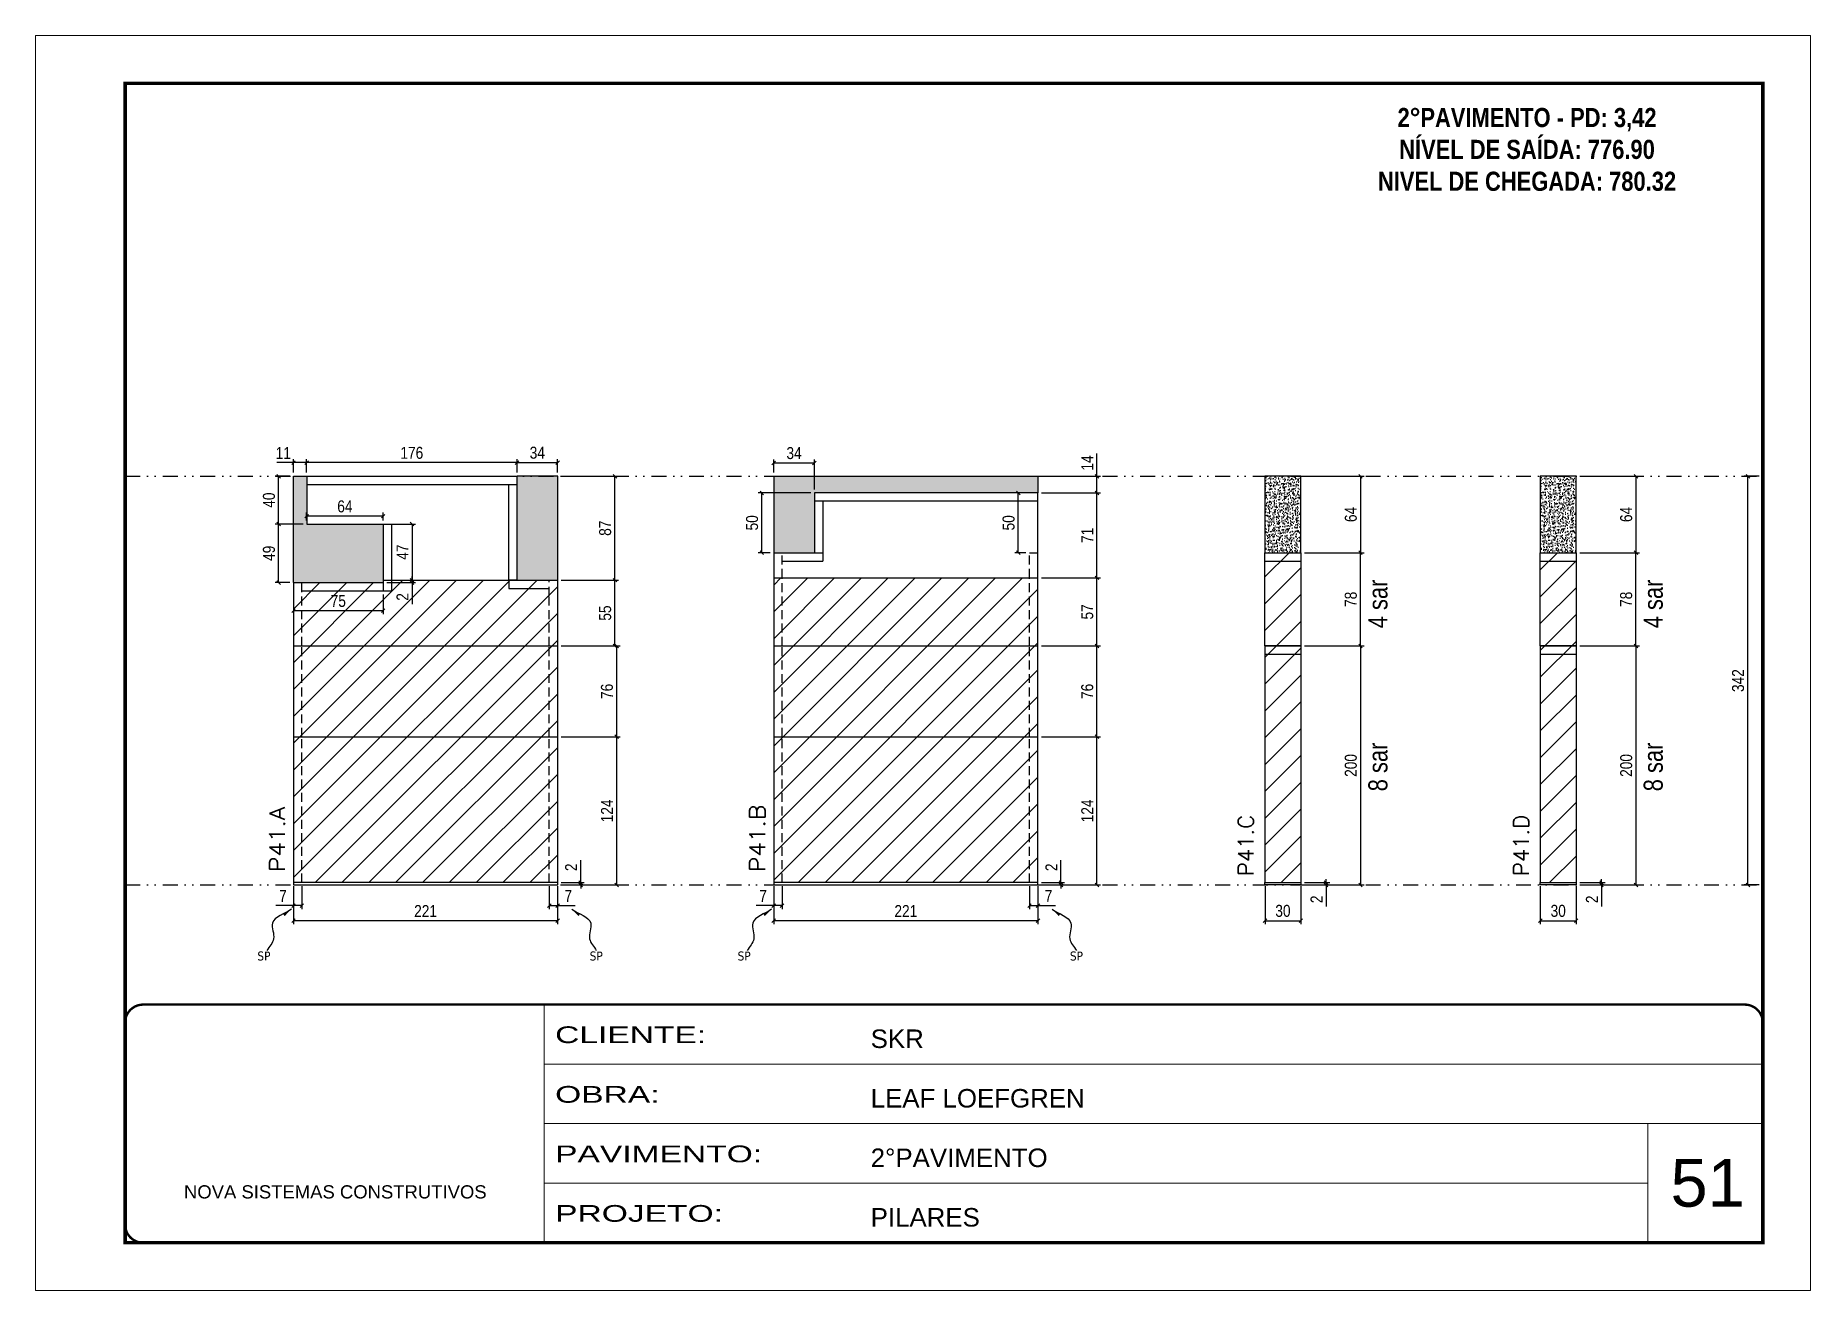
# Model space of a CAD drawing. Extents: x 14400 to 27878, y -21631 to 6985.
# Drawn here: x 17583 to 19068, y -7848 to -6798 of the extents above; entities that cross this region are included whole.
import ezdxf

# ---------------------------------------------------------------- set-up
doc = ezdxf.new("R2010")
doc.units = 0
for name, pattern in [('CONTINUO', [0]), ('DASHED', [0.75, 0.5, -0.25]), ('DIVIDE2', [0.625, 0.25, -0.125, 0, -0.125, 0, -0.125]), ('HIDDEN', [0.375, 0.25, -0.125])]:
    doc.linetypes.add(name, pattern=pattern)
for name, color, linetype, lineweight in [('CARIMBO', 255, 'Continuous', 9), ('Folhas', 255, 'Continuous', 9), ('Hachura', 251, 'Continuous', 9), ('SARRAFO DE PRESSAO', 251, 'DASHED', 9), ('Texto Seção', 7, 'Continuous', 15)]:
    doc.layers.add(name, color=color, linetype=linetype, lineweight=lineweight)
for name, color, linetype in [('COTA', 241, 'Continuous'), ('NOMENCLATURA', 7, 'Continuous'), ('Nível', 160, 'Continuous'), ('Painéis', 200, 'Continuous'), ('SARR_2.2x7', 40, 'Continuous'), ('Sarrafo de Pressão', 42, 'HIDDEN'), ('texto', 7, 'Continuous')]:
    doc.layers.add(name, color=color, linetype=linetype)
doc.styles.add('ARIAL', font='arial.ttf')
doc.styles.add('ARIAL_NARROW', font='ARIALN.TTF', dxfattribs={"height": 0.2})
doc.styles.add('COTA TECNICA', font='techl___.ttf', dxfattribs={"height": 10})
doc.styles.add('COTA TECNICA-50', font='techl___.ttf', dxfattribs={"height": 10})
doc.styles.add('REGUA-120', font='ROMANS.shx', dxfattribs={"height": 15})
doc.styles.add('ROMANC', font='techb___.ttf', dxfattribs={"height": 2.5})
doc.styles.get("Standard").update_dxf_attribs({"font": 'arial.ttf'})
doc.styles.add('Tecnologia', font='')
doc.styles.get('Tecnologia').set_extended_font_data('Forgotten Futurist')
doc.dimstyles.new('COTA PAINEL-50', dxfattribs={"dimtxt": 10, "dimasz": 3, "dimexe": 3, "dimexo": 3, "dimgap": 3, "dimtad": 1, "dimdec": 1, "dimzin": 12, "dimdsep": 46, "dimtxsty": 'COTA TECNICA-50', "dimblk1": 'OBLIQUE', "dimblk2": 'OBLIQUE', "dimsah": 1, "dimcen": 0.9, "dimclrd": 4, "dimclre": 4, "dimclrt": 240, "dimadec": 1, "dimazin": 3, "dimtfac": 1, "dimtdec": 1, "dimtmove": 0, "dimatfit": 3, "dimfxl": 1, "dimtolj": 1, "dimtzin": 12, "dimarcsym": 0})
doc.dimstyles.new('PAINEL', dxfattribs={"dimtxt": 10, "dimasz": 3, "dimexe": 3, "dimexo": 3, "dimgap": 3, "dimtad": 1, "dimdec": 1, "dimzin": 12, "dimdsep": 46, "dimtxsty": 'COTA TECNICA', "dimblk1": 'OBLIQUE', "dimblk2": 'OBLIQUE', "dimsah": 1, "dimcen": 0.9, "dimclrd": 4, "dimclre": 4, "dimclrt": 240, "dimadec": 1, "dimazin": 3, "dimtfac": 1, "dimtdec": 1, "dimtmove": 0, "dimatfit": 3, "dimfxl": 1, "dimtolj": 1, "dimtzin": 12, "dimarcsym": 0})
doc.dimstyles.get("Standard").update_dxf_attribs({"dimtxt": 0.18, "dimasz": 0.18, "dimexe": 0.18, "dimexo": 0.0625, "dimgap": 0.09, "dimtad": 0, "dimtih": 1, "dimtoh": 1, "dimdec": 4, "dimzin": 0, "dimdsep": 46, "dimtxsty": 'Standard', "dimcen": 0.09, "dimadec": 0, "dimazin": 0, "dimtfac": 1, "dimtdec": 4, "dimtofl": 0, "dimtmove": 0, "dimatfit": 3, "dimfxl": 1, "dimtolj": 1, "dimtzin": 0, "dimarcsym": 0})

msp = doc.modelspace()

# ---------------------------------------------------------------- texts
at = {"layer": 'CARIMBO', "style": 'ARIAL'}
msp.add_text('51', height=40, dxfattribs=at).set_placement((18951.33, -7778.03))
at = {"layer": 'NOMENCLATURA', "style": 'ARIAL_NARROW'}
for s, p in [('4 sar', (18714.52, -7294.15)), ('4 sar', (18944.86, -7294.15)), ('8 sar', (18714.52, -7430.52)), ('8 sar', (18944.86, -7430.52))]:
    msp.add_text(s, height=16, rotation=90, dxfattribs=at).set_placement(p)
at = {"layer": 'NOMENCLATURA', "color": 2, "insert": (18831.31, -6832.11), "char_height": 16, "attachment_point": 2, "style": 'ROMANC'}
msp.add_mtext_dynamic_manual_height_columns('\\P2°PAVIMENTO - PD: 3,42\\PNÍVEL DE SAÍDA: 776.90\\PNIVEL DE CHEGADA: 780.32', width=432.3511, gutter_width=1, heights=[0], dxfattribs=at)
at = {"layer": 'texto', "color": 0, "char_height": 7.5, "attachment_point": 5}
for insert in [(17774.57, -7568.38), (18052.59, -7568.38), (18176.32, -7568.38), (18454.34, -7568.38)]:
    msp.add_mtext('{\\fTahoma|b0|i0|c0|p34;\\C4;SP}', dxfattribs=dict(at, insert=insert))
at = {"layer": 'Texto Seção', "style": 'REGUA-120', "width": 1.1}
for s, p in [('P41.A', (17792.1, -7498.13)), ('P41.B', (18193.85, -7498.13))]:
    msp.add_text(s, height=13, rotation=90, dxfattribs=at).set_placement(p)
at = {"layer": 'Texto Seção', "char_height": 13, "width": 370.6998, "attachment_point": 7, "rotation": 90, "style": 'REGUA-120'}
for s, insert in [('P41.C', (18602.6, -7501.48)), ('P41.D', (18832.94, -7501.48))]:
    msp.add_mtext(s, dxfattribs=dict(at, insert=insert))

# ---------------------------------------------------------------- blocks, each defined once
blk = doc.blocks.new('9999999999')
at = {"color": 30, "linetype": 'CONTINUO'}
for p, q in [((98564.6, 34230.2), (98564.6, 34429.4)), ((98564.6, 34379.6), (99584, 34379.6)), ((98564.6, 34329.8), (99488, 34329.8)), ((99584, 34329.8), (99488, 34329.8)), ((99488, 34329.8), (99488, 34230.2)), ((98564.6, 34280), (99488, 34280))]:
    blk.add_line(p, q, dxfattribs=at)
at = {"color": 30, "linetype": 'CONTINUO', "const_width": 2}
blk.add_lwpolyline([(99584, 34230.2), (99584, 34414.4, 0.414214), (99569, 34429.4), (98229, 34429.4, 0.414214), (98214, 34414.4), (98214, 34245.2, 0.414214), (98229, 34230.2), (99584, 34230.2)], format="xyb", dxfattribs=at)
at = {"layer": 'Folhas'}
blk.add_lwpolyline([(98139, 34190.2), (99624, 34190.2), (99624, 35240.2), (98139, 35240.2)], close=True, dxfattribs=at)
at = {"layer": 'Folhas', "color": 30, "const_width": 3}
blk.add_lwpolyline([(98214, 34230.2), (99584, 34230.2), (99584, 35200.2), (98214, 35200.2)], close=True, dxfattribs=at)
at = {"color": 7, "linetype": 'Continuous', "ltscale": 5, "style": 'ARIAL'}
for s, height, p in [('SKR', 15.48, (98837.7, 34393.1)), ('LEAF LOEFGREN', 15.483, (98837.7, 34343.3)), ('2°PAVIMENTO', 15.483, (98837.7, 34293.5)), ('NOVA SISTEMAS CONSTRUTIVOS', 11.059, (98263.2, 34267.2)), ('PILARES', 15.48, (98837.7, 34243.7))]:
    blk.add_text(s, height=height, dxfattribs=at).set_placement(p)
at = {"layer": 'Folhas', "color": 7, "style": 'Tecnologia', "width": 1.5}
for s, p in [('CLIENTE:', (98573.7, 34397.2)), ('OBRA:', (98573.7, 34347.3)), ('PAVIMENTO:', (98573.7, 34297.5)), ('PROJETO:', (98573.7, 34247.7))]:
    blk.add_text(s, height=14, dxfattribs=at).set_placement(p)
blk = doc.blocks.new('_Oblique')
at = {"color": 0, "linetype": 'ByBlock', "lineweight": -2}
blk.add_line((-0.5, -0.5), (0.5, 0.5), dxfattribs=at)
blk = doc.blocks.new('*D1414')
at = {"layer": 'COTA', "color": 4, "lineweight": -2, "transparency": 16777216}
for p, q in [((18612.1, -7509.9), (18612.1, -7541.8)), ((18642.1, -7509.9), (18642.1, -7541.8)), ((18612.1, -7538.8), (18642.1, -7538.8))]:
    blk.add_line(p, q, dxfattribs=at)
at = {"layer": 'Defpoints', "color": 0, "transparency": 16777216}
for p in [(18612.1, -7506.9), (18642.1, -7506.9), (18642.1, -7538.8)]:
    blk.add_point(p, dxfattribs=at)
at = {"layer": 'COTA', "color": 4, "lineweight": -2, "transparency": 16777216, "xscale": 3, "yscale": 3, "zscale": 3, "rotation": 180}
blk.add_blockref('_Oblique', (18612.1, -7538.8), dxfattribs=at)
at = {"layer": 'COTA', "color": 4, "lineweight": -2, "transparency": 16777216, "xscale": 3, "yscale": 3, "zscale": 3}
blk.add_blockref('_Oblique', (18642.1, -7538.8), dxfattribs=at)
at = {"layer": 'COTA', "color": 240, "transparency": 16777216, "insert": (18627.1, -7530.6), "char_height": 10, "attachment_point": 5, "style": 'COTA TECNICA'}
blk.add_mtext('\\A1;30', dxfattribs=at)
blk = doc.blocks.new('*D1415')
at = {"layer": 'COTA', "color": 4, "lineweight": -2, "transparency": 16777216}
for p, q in [((18645.1, -7506.9), (18666.2, -7506.9)), ((18645.1, -7508.9), (18666.2, -7508.9)), ((18663.2, -7506.9), (18663.2, -7503.9)), ((18663.2, -7506.9), (18663.2, -7508.9)), ((18663.2, -7508.9), (18663.2, -7527))]:
    blk.add_line(p, q, dxfattribs=at)
at = {"layer": 'Defpoints', "color": 0, "transparency": 16777216}
for p in [(18642.1, -7506.9), (18642.1, -7508.9), (18663.2, -7506.9)]:
    blk.add_point(p, dxfattribs=at)
at = {"layer": 'COTA', "color": 4, "lineweight": -2, "transparency": 16777216, "xscale": 3, "yscale": 3, "zscale": 3}
for p, rotation in [((18663.2, -7506.9), 270), ((18663.2, -7508.9), 90)]:
    blk.add_blockref('_Oblique', p, dxfattribs=dict(at, rotation=rotation))
at = {"layer": 'COTA', "color": 240, "transparency": 16777216, "insert": (18655.2, -7520.9), "char_height": 10, "attachment_point": 5, "rotation": 90, "style": 'COTA TECNICA-50'}
blk.add_mtext('\\A1;2', dxfattribs=at)
blk = doc.blocks.new('*D1416')
at = {"layer": 'COTA', "color": 4, "lineweight": -2, "transparency": 16777216}
for p, q in [((18645.1, -7308.9), (18695, -7308.9)), ((18692, -7308.9), (18692, -7508.9)), ((18645.1, -7508.9), (18695, -7508.9))]:
    blk.add_line(p, q, dxfattribs=at)
at = {"layer": 'Defpoints', "color": 0, "transparency": 16777216}
for p in [(18642.1, -7308.9), (18642.1, -7508.9), (18692, -7508.9)]:
    blk.add_point(p, dxfattribs=at)
at = {"layer": 'COTA', "color": 4, "lineweight": -2, "transparency": 16777216, "xscale": 3, "yscale": 3, "zscale": 3}
for p, rotation in [((18692, -7308.9), 90), ((18692, -7508.9), 270)]:
    blk.add_blockref('_Oblique', p, dxfattribs=dict(at, rotation=rotation))
at = {"layer": 'COTA', "color": 240, "transparency": 16777216, "insert": (18683.9, -7408.9), "char_height": 10, "attachment_point": 5, "rotation": 90, "style": 'COTA TECNICA'}
blk.add_mtext('\\A1;200', dxfattribs=at)
blk = doc.blocks.new('*D1745')
at = {"layer": 'COTA', "color": 4, "lineweight": -2, "transparency": 16777216}
for p, q in [((18842.4, -7509.9), (18842.4, -7541.8)), ((18872.4, -7509.9), (18872.4, -7541.8)), ((18842.4, -7538.8), (18872.4, -7538.8))]:
    blk.add_line(p, q, dxfattribs=at)
at = {"layer": 'Defpoints', "color": 0, "transparency": 16777216}
for p in [(18842.4, -7506.9), (18872.4, -7506.9), (18872.4, -7538.8)]:
    blk.add_point(p, dxfattribs=at)
at = {"layer": 'COTA', "color": 4, "lineweight": -2, "transparency": 16777216, "xscale": 3, "yscale": 3, "zscale": 3, "rotation": 180}
blk.add_blockref('_Oblique', (18842.4, -7538.8), dxfattribs=at)
at = {"layer": 'COTA', "color": 4, "lineweight": -2, "transparency": 16777216, "xscale": 3, "yscale": 3, "zscale": 3}
blk.add_blockref('_Oblique', (18872.4, -7538.8), dxfattribs=at)
at = {"layer": 'COTA', "color": 240, "transparency": 16777216, "insert": (18857.4, -7530.6), "char_height": 10, "attachment_point": 5, "style": 'COTA TECNICA'}
blk.add_mtext('\\A1;30', dxfattribs=at)
blk = doc.blocks.new('*D1746')
at = {"layer": 'COTA', "color": 4, "lineweight": -2, "transparency": 16777216}
for p, q in [((18875.4, -7506.9), (18896.6, -7506.9)), ((18875.4, -7508.9), (18896.6, -7508.9)), ((18893.6, -7506.9), (18893.6, -7503.9)), ((18893.6, -7506.9), (18893.6, -7508.9)), ((18893.6, -7508.9), (18893.6, -7527))]:
    blk.add_line(p, q, dxfattribs=at)
at = {"layer": 'Defpoints', "color": 0, "transparency": 16777216}
for p in [(18872.4, -7506.9), (18872.4, -7508.9), (18893.6, -7506.9)]:
    blk.add_point(p, dxfattribs=at)
at = {"layer": 'COTA', "color": 4, "lineweight": -2, "transparency": 16777216, "xscale": 3, "yscale": 3, "zscale": 3}
for p, rotation in [((18893.6, -7506.9), 270), ((18893.6, -7508.9), 90)]:
    blk.add_blockref('_Oblique', p, dxfattribs=dict(at, rotation=rotation))
at = {"layer": 'COTA', "color": 240, "transparency": 16777216, "insert": (18885.6, -7520.9), "char_height": 10, "attachment_point": 5, "rotation": 90, "style": 'COTA TECNICA-50'}
blk.add_mtext('\\A1;2', dxfattribs=at)
blk = doc.blocks.new('*D1744')
at = {"layer": 'COTA', "color": 4, "lineweight": -2, "transparency": 16777216}
for p, q in [((18875.4, -7308.9), (18925.4, -7308.9)), ((18922.4, -7308.9), (18922.4, -7508.9)), ((18875.4, -7508.9), (18925.4, -7508.9))]:
    blk.add_line(p, q, dxfattribs=at)
at = {"layer": 'Defpoints', "color": 0, "transparency": 16777216}
for p in [(18872.4, -7308.9), (18872.4, -7508.9), (18922.4, -7508.9)]:
    blk.add_point(p, dxfattribs=at)
at = {"layer": 'COTA', "color": 4, "lineweight": -2, "transparency": 16777216, "xscale": 3, "yscale": 3, "zscale": 3}
for p, rotation in [((18922.4, -7308.9), 90), ((18922.4, -7508.9), 270)]:
    blk.add_blockref('_Oblique', p, dxfattribs=dict(at, rotation=rotation))
at = {"layer": 'COTA', "color": 240, "transparency": 16777216, "insert": (18914.3, -7408.9), "char_height": 10, "attachment_point": 5, "rotation": 90, "style": 'COTA TECNICA'}
blk.add_mtext('\\A1;200', dxfattribs=at)
blk = doc.blocks.new('*D1747')
at = {"layer": 'COTA', "color": 4, "lineweight": -2, "transparency": 16777216}
for p, q in [((18645.1, -7230.9), (18695, -7230.9)), ((18692, -7308.9), (18692, -7230.9)), ((18645.1, -7308.9), (18695, -7308.9))]:
    blk.add_line(p, q, dxfattribs=at)
at = {"layer": 'Defpoints', "color": 0, "transparency": 16777216}
for p in [(18642.1, -7230.9), (18692, -7230.9), (18642.1, -7308.9)]:
    blk.add_point(p, dxfattribs=at)
at = {"layer": 'COTA', "color": 4, "lineweight": -2, "transparency": 16777216, "xscale": 3, "yscale": 3, "zscale": 3}
for p, rotation in [((18692, -7230.9), 90), ((18692, -7308.9), 270)]:
    blk.add_blockref('_Oblique', p, dxfattribs=dict(at, rotation=rotation))
at = {"layer": 'COTA', "color": 240, "transparency": 16777216, "insert": (18683.9, -7269.9), "char_height": 10, "attachment_point": 5, "rotation": 90, "style": 'COTA TECNICA'}
blk.add_mtext('\\A1;78', dxfattribs=at)
blk = doc.blocks.new('*D1748')
at = {"layer": 'COTA', "color": 4, "lineweight": -2, "transparency": 16777216}
for p, q in [((18875.4, -7230.9), (18925.4, -7230.9)), ((18922.4, -7308.9), (18922.4, -7230.9)), ((18875.4, -7308.9), (18925.4, -7308.9))]:
    blk.add_line(p, q, dxfattribs=at)
at = {"layer": 'Defpoints', "color": 0, "transparency": 16777216}
for p in [(18872.4, -7230.9), (18922.4, -7230.9), (18872.4, -7308.9)]:
    blk.add_point(p, dxfattribs=at)
at = {"layer": 'COTA', "color": 4, "lineweight": -2, "transparency": 16777216, "xscale": 3, "yscale": 3, "zscale": 3}
for p, rotation in [((18922.4, -7230.9), 90), ((18922.4, -7308.9), 270)]:
    blk.add_blockref('_Oblique', p, dxfattribs=dict(at, rotation=rotation))
at = {"layer": 'COTA', "color": 240, "transparency": 16777216, "insert": (18914.3, -7269.9), "char_height": 10, "attachment_point": 5, "rotation": 90, "style": 'COTA TECNICA'}
blk.add_mtext('\\A1;78', dxfattribs=at)
blk = doc.blocks.new('*D2149')
at = {"layer": 'COTA', "color": 4, "lineweight": -2, "transparency": 16777216}
for p, q in [((19025.5, -7166.9), (19013.1, -7166.9)), ((19016.1, -7508.9), (19016.1, -7166.9)), ((19025.5, -7508.9), (19013.1, -7508.9))]:
    blk.add_line(p, q, dxfattribs=at)
at = {"layer": 'Defpoints', "color": 0, "transparency": 16777216}
for p in [(19016.1, -7166.9), (19028.5, -7166.9), (19028.5, -7508.9)]:
    blk.add_point(p, dxfattribs=at)
at = {"layer": 'COTA', "color": 4, "lineweight": -2, "transparency": 16777216, "xscale": 3, "yscale": 3, "zscale": 3}
for p, rotation in [((19016.1, -7166.9), 90), ((19016.1, -7508.9), 270)]:
    blk.add_blockref('_Oblique', p, dxfattribs=dict(at, rotation=rotation))
at = {"layer": 'COTA', "color": 240, "transparency": 16777216, "insert": (19007.9, -7337.9), "char_height": 10, "attachment_point": 5, "rotation": 90, "style": 'COTA TECNICA'}
blk.add_mtext('\\A1;342', dxfattribs=at)
blk = doc.blocks.new('*D2389')
at = {"layer": 'COTA', "color": 4, "lineweight": -2, "transparency": 16777216}
for p, q in [((17799.3, -7509.9), (17799.3, -7541.8)), ((18020.3, -7509.9), (18020.3, -7541.8)), ((18020.3, -7538.8), (17799.3, -7538.8))]:
    blk.add_line(p, q, dxfattribs=at)
at = {"layer": 'Defpoints', "color": 0, "transparency": 16777216}
for p in [(17799.3, -7506.9), (18020.3, -7506.9), (17799.3, -7538.8)]:
    blk.add_point(p, dxfattribs=at)
at = {"layer": 'COTA', "color": 4, "lineweight": -2, "transparency": 16777216, "xscale": 3, "yscale": 3, "zscale": 3, "rotation": 180}
blk.add_blockref('_Oblique', (17799.3, -7538.8), dxfattribs=at)
at = {"layer": 'COTA', "color": 4, "lineweight": -2, "transparency": 16777216, "xscale": 3, "yscale": 3, "zscale": 3}
blk.add_blockref('_Oblique', (18020.3, -7538.8), dxfattribs=at)
at = {"layer": 'COTA', "color": 240, "transparency": 16777216, "insert": (17909.8, -7530.7), "char_height": 10, "attachment_point": 5, "style": 'COTA TECNICA'}
blk.add_mtext('\\A1;221', dxfattribs=at)
blk = doc.blocks.new('*D2390')
at = {"layer": 'COTA', "color": 4, "lineweight": -2, "transparency": 16777216}
for p, q in [((18013.3, -7509.9), (18013.3, -7529.1)), ((18020.3, -7511.9), (18020.3, -7529.1)), ((18013.3, -7526.1), (18020.3, -7526.1)), ((18020.3, -7526.1), (18035.1, -7526.1))]:
    blk.add_line(p, q, dxfattribs=at)
at = {"layer": 'Defpoints', "color": 0, "transparency": 16777216}
for p in [(18013.3, -7506.9), (18020.3, -7508.9), (18020.3, -7526.1)]:
    blk.add_point(p, dxfattribs=at)
at = {"layer": 'COTA', "color": 4, "lineweight": -2, "transparency": 16777216, "xscale": 3, "yscale": 3, "zscale": 3, "rotation": 180}
blk.add_blockref('_Oblique', (18013.3, -7526.1), dxfattribs=at)
at = {"layer": 'COTA', "color": 4, "lineweight": -2, "transparency": 16777216, "xscale": 3, "yscale": 3, "zscale": 3}
blk.add_blockref('_Oblique', (18020.3, -7526.1), dxfattribs=at)
at = {"layer": 'COTA', "color": 240, "transparency": 16777216, "insert": (18029.2, -7518.1), "char_height": 10, "attachment_point": 5, "style": 'COTA TECNICA-50'}
blk.add_mtext('\\A1;7', dxfattribs=at)
blk = doc.blocks.new('*D2391')
at = {"layer": 'COTA', "color": 4, "lineweight": -2, "transparency": 16777216}
for p, q in [((17799.3, -7511.9), (17799.3, -7529.1)), ((17806.3, -7509.9), (17806.3, -7529.1)), ((17799.3, -7526.1), (17784.6, -7526.1)), ((17806.3, -7526.1), (17799.3, -7526.1))]:
    blk.add_line(p, q, dxfattribs=at)
at = {"layer": 'Defpoints', "color": 0, "transparency": 16777216}
for p in [(17799.3, -7508.9), (17806.3, -7506.9), (17799.3, -7526.1)]:
    blk.add_point(p, dxfattribs=at)
at = {"layer": 'COTA', "color": 4, "lineweight": -2, "transparency": 16777216, "xscale": 3, "yscale": 3, "zscale": 3, "rotation": 180}
blk.add_blockref('_Oblique', (17799.3, -7526.1), dxfattribs=at)
at = {"layer": 'COTA', "color": 4, "lineweight": -2, "transparency": 16777216, "xscale": 3, "yscale": 3, "zscale": 3}
blk.add_blockref('_Oblique', (17806.3, -7526.1), dxfattribs=at)
at = {"layer": 'COTA', "color": 240, "transparency": 16777216, "insert": (17790.5, -7518.1), "char_height": 10, "attachment_point": 5, "style": 'COTA TECNICA-50'}
blk.add_mtext('\\A1;7', dxfattribs=at)
blk = doc.blocks.new('*D2392')
at = {"layer": 'COTA', "color": 4, "lineweight": -2, "transparency": 16777216}
for p, q in [((18039.6, -7506.9), (18039.6, -7488.1)), ((18023.3, -7506.9), (18042.6, -7506.9)), ((18023.3, -7508.9), (18042.6, -7508.9)), ((18039.6, -7508.9), (18039.6, -7506.9)), ((18039.6, -7508.9), (18039.6, -7511.9))]:
    blk.add_line(p, q, dxfattribs=at)
at = {"layer": 'Defpoints', "color": 0, "transparency": 16777216}
for p in [(18020.3, -7506.9), (18020.3, -7508.9), (18039.6, -7508.9)]:
    blk.add_point(p, dxfattribs=at)
at = {"layer": 'COTA', "color": 4, "lineweight": -2, "transparency": 16777216, "xscale": 3, "yscale": 3, "zscale": 3}
for p, rotation in [((18039.6, -7506.9), 270), ((18039.6, -7508.9), 90)]:
    blk.add_blockref('_Oblique', p, dxfattribs=dict(at, rotation=rotation))
at = {"layer": 'COTA', "color": 240, "transparency": 16777216, "insert": (18031.6, -7494.1), "char_height": 10, "attachment_point": 5, "rotation": 90, "style": 'COTA TECNICA-50'}
blk.add_mtext('\\A1;2', dxfattribs=at)
blk = doc.blocks.new('*D2393')
at = {"layer": 'COTA', "color": 4, "linetype": 'ByBlock', "lineweight": -2, "transparency": 16777216}
for p, q in [((18023.3, -7384.9), (18072.7, -7384.9)), ((18069.7, -7508.9), (18069.7, -7384.9)), ((18023.3, -7508.9), (18072.7, -7508.9))]:
    blk.add_line(p, q, dxfattribs=at)
at = {"layer": 'Defpoints', "color": 0, "linetype": 'ByBlock', "transparency": 16777216}
for p in [(18020.3, -7384.9), (18069.7, -7384.9), (18020.3, -7508.9)]:
    blk.add_point(p, dxfattribs=at)
at = {"layer": 'COTA', "color": 4, "linetype": 'ByBlock', "lineweight": -2, "transparency": 16777216, "xscale": 3, "yscale": 3, "zscale": 3}
for p, rotation in [((18069.7, -7384.9), 90), ((18069.7, -7508.9), 270)]:
    blk.add_blockref('_Oblique', p, dxfattribs=dict(at, rotation=rotation))
at = {"layer": 'COTA', "color": 240, "linetype": 'ByBlock', "transparency": 16777216, "insert": (18061.6, -7446.9), "char_height": 10, "attachment_point": 5, "rotation": 90, "style": 'COTA TECNICA'}
blk.add_mtext('\\A1;124', dxfattribs=at)
blk = doc.blocks.new('*D2394')
at = {"layer": 'COTA', "color": 4, "linetype": 'ByBlock', "lineweight": -2, "transparency": 16777216}
for p, q in [((18023.3, -7384.9), (18072.7, -7384.9)), ((18069.7, -7508.9), (18069.7, -7384.9)), ((18023.3, -7508.9), (18072.7, -7508.9))]:
    blk.add_line(p, q, dxfattribs=at)
at = {"layer": 'Defpoints', "color": 0, "linetype": 'ByBlock', "transparency": 16777216}
for p in [(18020.3, -7384.9), (18069.7, -7384.9), (18020.3, -7508.9)]:
    blk.add_point(p, dxfattribs=at)
at = {"layer": 'COTA', "color": 4, "linetype": 'ByBlock', "lineweight": -2, "transparency": 16777216, "xscale": 3, "yscale": 3, "zscale": 3}
for p, rotation in [((18069.7, -7384.9), 90), ((18069.7, -7508.9), 270)]:
    blk.add_blockref('_Oblique', p, dxfattribs=dict(at, rotation=rotation))
at = {"layer": 'COTA', "color": 240, "linetype": 'ByBlock', "transparency": 16777216, "insert": (18061.6, -7446.9), "char_height": 10, "attachment_point": 5, "rotation": 90, "style": 'COTA TECNICA'}
blk.add_mtext('\\A1;124', dxfattribs=at)
blk = doc.blocks.new('*D2395')
at = {"layer": 'COTA', "color": 4, "lineweight": -2, "transparency": 16777216}
for p, q in [((18023.3, -7308.9), (18072.7, -7308.9)), ((18069.7, -7384.9), (18069.7, -7308.9)), ((18023.3, -7384.9), (18072.7, -7384.9))]:
    blk.add_line(p, q, dxfattribs=at)
at = {"layer": 'Defpoints', "color": 0, "transparency": 16777216}
for p in [(18020.3, -7308.9), (18069.7, -7308.9), (18020.3, -7384.9)]:
    blk.add_point(p, dxfattribs=at)
at = {"layer": 'COTA', "color": 4, "lineweight": -2, "transparency": 16777216, "xscale": 3, "yscale": 3, "zscale": 3}
for p, rotation in [((18069.7, -7308.9), 90), ((18069.7, -7384.9), 270)]:
    blk.add_blockref('_Oblique', p, dxfattribs=dict(at, rotation=rotation))
at = {"layer": 'COTA', "color": 240, "transparency": 16777216, "insert": (18061.6, -7346.9), "char_height": 10, "attachment_point": 5, "rotation": 90, "style": 'COTA TECNICA'}
blk.add_mtext('\\A1;76', dxfattribs=at)
blk = doc.blocks.new('*D2398')
at = {"layer": 'COTA', "color": 4, "lineweight": -2, "transparency": 16777216}
for p, q in [((17799.3, -7155.5), (17785.3, -7155.5)), ((17799.3, -7163.9), (17799.3, -7152.5)), ((17810.3, -7155.5), (17799.3, -7155.5)), ((17810.3, -7163.9), (17810.3, -7152.5))]:
    blk.add_line(p, q, dxfattribs=at)
at = {"layer": 'Defpoints', "color": 0, "transparency": 16777216}
for p in [(17799.3, -7155.5), (17799.3, -7166.9), (17810.3, -7166.9)]:
    blk.add_point(p, dxfattribs=at)
at = {"layer": 'COTA', "color": 4, "lineweight": -2, "transparency": 16777216, "xscale": 3, "yscale": 3, "zscale": 3, "rotation": 180}
blk.add_blockref('_Oblique', (17799.3, -7155.5), dxfattribs=at)
at = {"layer": 'COTA', "color": 4, "lineweight": -2, "transparency": 16777216, "xscale": 3, "yscale": 3, "zscale": 3}
blk.add_blockref('_Oblique', (17810.3, -7155.5), dxfattribs=at)
at = {"layer": 'COTA', "color": 240, "transparency": 16777216, "insert": (17790.8, -7147.5), "char_height": 10, "attachment_point": 5, "style": 'COTA TECNICA'}
blk.add_mtext('\\A1;11', dxfattribs=at)
blk = doc.blocks.new('*D2399')
at = {"layer": 'COTA', "color": 4, "lineweight": -2, "transparency": 16777216}
for p, q in [((17807.3, -7206.9), (17783.9, -7206.9)), ((17786.9, -7255.9), (17786.9, -7206.9)), ((17796.3, -7255.9), (17783.9, -7255.9))]:
    blk.add_line(p, q, dxfattribs=at)
at = {"layer": 'Defpoints', "color": 0, "transparency": 16777216}
for p in [(17786.9, -7206.9), (17810.3, -7206.9), (17799.3, -7255.9)]:
    blk.add_point(p, dxfattribs=at)
at = {"layer": 'COTA', "color": 4, "lineweight": -2, "transparency": 16777216, "xscale": 3, "yscale": 3, "zscale": 3}
for p, rotation in [((17786.9, -7206.9), 90), ((17786.9, -7255.9), 270)]:
    blk.add_blockref('_Oblique', p, dxfattribs=dict(at, rotation=rotation))
at = {"layer": 'COTA', "color": 240, "transparency": 16777216, "insert": (17778.8, -7231.4), "char_height": 10, "attachment_point": 5, "rotation": 90, "style": 'COTA TECNICA'}
blk.add_mtext('\\A1;49', dxfattribs=at)
blk = doc.blocks.new('*D2400')
at = {"layer": 'COTA', "color": 4, "lineweight": -2, "transparency": 16777216}
for p, q in [((17796.3, -7166.9), (17783.9, -7166.9)), ((17786.9, -7206.9), (17786.9, -7166.9)), ((17807.3, -7206.9), (17783.9, -7206.9))]:
    blk.add_line(p, q, dxfattribs=at)
at = {"layer": 'Defpoints', "color": 0, "transparency": 16777216}
for p in [(17786.9, -7166.9), (17799.3, -7166.9), (17810.3, -7206.9)]:
    blk.add_point(p, dxfattribs=at)
at = {"layer": 'COTA', "color": 4, "lineweight": -2, "transparency": 16777216, "xscale": 3, "yscale": 3, "zscale": 3}
for p, rotation in [((17786.9, -7166.9), 90), ((17786.9, -7206.9), 270)]:
    blk.add_blockref('_Oblique', p, dxfattribs=dict(at, rotation=rotation))
at = {"layer": 'COTA', "color": 240, "transparency": 16777216, "insert": (17778.8, -7186.9), "char_height": 10, "attachment_point": 5, "rotation": 90, "style": 'COTA TECNICA'}
blk.add_mtext('\\A1;40', dxfattribs=at)
blk = doc.blocks.new('*D2401')
at = {"layer": 'COTA', "color": 4, "lineweight": -2, "transparency": 16777216}
for p, q in [((17799.3, -7258.9), (17799.3, -7282.4)), ((17874.3, -7265.9), (17874.3, -7282.4)), ((17874.3, -7279.4), (17799.3, -7279.4))]:
    blk.add_line(p, q, dxfattribs=at)
at = {"layer": 'Defpoints', "color": 0, "transparency": 16777216}
for p in [(17799.3, -7255.9), (17874.3, -7262.9), (17799.3, -7279.4)]:
    blk.add_point(p, dxfattribs=at)
at = {"layer": 'COTA', "color": 4, "lineweight": -2, "transparency": 16777216, "xscale": 3, "yscale": 3, "zscale": 3, "rotation": 180}
blk.add_blockref('_Oblique', (17799.3, -7279.4), dxfattribs=at)
at = {"layer": 'COTA', "color": 4, "lineweight": -2, "transparency": 16777216, "xscale": 3, "yscale": 3, "zscale": 3}
blk.add_blockref('_Oblique', (17874.3, -7279.4), dxfattribs=at)
at = {"layer": 'COTA', "color": 240, "transparency": 16777216, "insert": (17836.8, -7271.3), "char_height": 10, "attachment_point": 5, "style": 'COTA TECNICA'}
blk.add_mtext('\\A1;75', dxfattribs=at)
blk = doc.blocks.new('*D2396')
at = {"layer": 'COTA', "color": 4, "lineweight": -2, "transparency": 16777216}
for p, q in [((17986.3, -7163.9), (17986.3, -7152.5)), ((17986.3, -7155.5), (18020.3, -7155.5)), ((18020.3, -7163.9), (18020.3, -7152.5))]:
    blk.add_line(p, q, dxfattribs=at)
at = {"layer": 'Defpoints', "color": 0, "transparency": 16777216}
for p in [(18020.3, -7155.5), (17986.3, -7166.9), (18020.3, -7166.9)]:
    blk.add_point(p, dxfattribs=at)
at = {"layer": 'COTA', "color": 4, "lineweight": -2, "transparency": 16777216, "xscale": 3, "yscale": 3, "zscale": 3, "rotation": 180}
blk.add_blockref('_Oblique', (17986.3, -7155.5), dxfattribs=at)
at = {"layer": 'COTA', "color": 4, "lineweight": -2, "transparency": 16777216, "xscale": 3, "yscale": 3, "zscale": 3}
blk.add_blockref('_Oblique', (18020.3, -7155.5), dxfattribs=at)
at = {"layer": 'COTA', "color": 240, "transparency": 16777216, "insert": (18003.3, -7147.3), "char_height": 10, "attachment_point": 5, "style": 'COTA TECNICA'}
blk.add_mtext('\\A1;34', dxfattribs=at)
blk = doc.blocks.new('*D2397')
at = {"layer": 'COTA', "color": 4, "lineweight": -2, "transparency": 16777216}
for p, q in [((17877.3, -7206.9), (17901.5, -7206.9)), ((17898.5, -7206.9), (17898.5, -7253.9)), ((17877.3, -7253.9), (17901.5, -7253.9))]:
    blk.add_line(p, q, dxfattribs=at)
at = {"layer": 'Defpoints', "color": 0, "transparency": 16777216}
for p in [(17874.3, -7206.9), (17874.3, -7253.9), (17898.5, -7253.9)]:
    blk.add_point(p, dxfattribs=at)
at = {"layer": 'COTA', "color": 4, "lineweight": -2, "transparency": 16777216, "xscale": 3, "yscale": 3, "zscale": 3}
for p, rotation in [((17898.5, -7206.9), 90), ((17898.5, -7253.9), 270)]:
    blk.add_blockref('_Oblique', p, dxfattribs=dict(at, rotation=rotation))
at = {"layer": 'COTA', "color": 240, "transparency": 16777216, "insert": (17890.5, -7230.4), "char_height": 10, "attachment_point": 5, "rotation": 90, "style": 'COTA TECNICA'}
blk.add_mtext('\\A1;47', dxfattribs=at)
blk = doc.blocks.new('*D2402')
at = {"layer": 'COTA', "color": 4, "lineweight": -2, "transparency": 16777216}
for p, q in [((18023.3, -7253.9), (18071.2, -7253.9)), ((18068.2, -7308.9), (18068.2, -7253.9)), ((18023.3, -7308.9), (18071.2, -7308.9))]:
    blk.add_line(p, q, dxfattribs=at)
at = {"layer": 'Defpoints', "color": 0, "transparency": 16777216}
for p in [(18020.3, -7253.9), (18068.2, -7253.9), (18020.3, -7308.9)]:
    blk.add_point(p, dxfattribs=at)
at = {"layer": 'COTA', "color": 4, "lineweight": -2, "transparency": 16777216, "xscale": 3, "yscale": 3, "zscale": 3}
for p, rotation in [((18068.2, -7253.9), 90), ((18068.2, -7308.9), 270)]:
    blk.add_blockref('_Oblique', p, dxfattribs=dict(at, rotation=rotation))
at = {"layer": 'COTA', "color": 240, "transparency": 16777216, "insert": (18060.1, -7281.4), "char_height": 10, "attachment_point": 5, "rotation": 90, "style": 'COTA TECNICA'}
blk.add_mtext('\\A1;55', dxfattribs=at)
blk = doc.blocks.new('*D2403')
at = {"layer": 'COTA', "color": 4, "lineweight": -2, "transparency": 16777216}
for p, q in [((18023.3, -7166.9), (18071.2, -7166.9)), ((18068.2, -7253.9), (18068.2, -7166.9)), ((18023.3, -7253.9), (18071.2, -7253.9))]:
    blk.add_line(p, q, dxfattribs=at)
at = {"layer": 'Defpoints', "color": 0, "transparency": 16777216}
for p in [(18020.3, -7166.9), (18068.2, -7166.9), (18020.3, -7253.9)]:
    blk.add_point(p, dxfattribs=at)
at = {"layer": 'COTA', "color": 4, "lineweight": -2, "transparency": 16777216, "xscale": 3, "yscale": 3, "zscale": 3}
for p, rotation in [((18068.2, -7166.9), 90), ((18068.2, -7253.9), 270)]:
    blk.add_blockref('_Oblique', p, dxfattribs=dict(at, rotation=rotation))
at = {"layer": 'COTA', "color": 240, "transparency": 16777216, "insert": (18060.1, -7210.4), "char_height": 10, "attachment_point": 5, "rotation": 90, "style": 'COTA TECNICA'}
blk.add_mtext('\\A1;87', dxfattribs=at)
blk = doc.blocks.new('*D2404')
at = {"layer": 'COTA', "color": 4, "lineweight": -2, "transparency": 16777216}
for p, q in [((17810.3, -7163.9), (17810.3, -7152.5)), ((17986.3, -7155.5), (17810.3, -7155.5)), ((17986.3, -7163.9), (17986.3, -7152.5))]:
    blk.add_line(p, q, dxfattribs=at)
at = {"layer": 'Defpoints', "color": 0, "transparency": 16777216}
for p in [(17810.3, -7155.5), (17810.3, -7166.9), (17986.3, -7166.9)]:
    blk.add_point(p, dxfattribs=at)
at = {"layer": 'COTA', "color": 4, "lineweight": -2, "transparency": 16777216, "xscale": 3, "yscale": 3, "zscale": 3, "rotation": 180}
blk.add_blockref('_Oblique', (17810.3, -7155.5), dxfattribs=at)
at = {"layer": 'COTA', "color": 4, "lineweight": -2, "transparency": 16777216, "xscale": 3, "yscale": 3, "zscale": 3}
blk.add_blockref('_Oblique', (17986.3, -7155.5), dxfattribs=at)
at = {"layer": 'COTA', "color": 240, "transparency": 16777216, "insert": (17898.3, -7147.4), "char_height": 10, "attachment_point": 5, "style": 'COTA TECNICA'}
blk.add_mtext('\\A1;176', dxfattribs=at)
blk = doc.blocks.new('*D2405')
at = {"layer": 'COTA', "color": 4, "lineweight": -2, "transparency": 16777216}
for p, q in [((17810.3, -7203.9), (17810.3, -7197.3)), ((17874.3, -7200.3), (17810.3, -7200.3)), ((17874.3, -7203.9), (17874.3, -7197.3))]:
    blk.add_line(p, q, dxfattribs=at)
at = {"layer": 'Defpoints', "color": 0, "transparency": 16777216}
for p in [(17810.3, -7200.3), (17810.3, -7206.9), (17874.3, -7206.9)]:
    blk.add_point(p, dxfattribs=at)
at = {"layer": 'COTA', "color": 4, "lineweight": -2, "transparency": 16777216, "xscale": 3, "yscale": 3, "zscale": 3, "rotation": 180}
blk.add_blockref('_Oblique', (17810.3, -7200.3), dxfattribs=at)
at = {"layer": 'COTA', "color": 4, "lineweight": -2, "transparency": 16777216, "xscale": 3, "yscale": 3, "zscale": 3}
blk.add_blockref('_Oblique', (17874.3, -7200.3), dxfattribs=at)
at = {"layer": 'COTA', "color": 240, "transparency": 16777216, "insert": (17842.3, -7192.2), "char_height": 10, "attachment_point": 5, "style": 'COTA TECNICA'}
blk.add_mtext('\\A1;64', dxfattribs=at)
blk = doc.blocks.new('*D2406')
at = {"layer": 'COTA', "color": 4, "lineweight": -2, "transparency": 16777216}
for p, q in [((17877.3, -7253.9), (17901.5, -7253.9)), ((17877.3, -7255.9), (17901.5, -7255.9)), ((17898.5, -7253.9), (17898.5, -7250.9)), ((17898.5, -7253.9), (17898.5, -7255.9)), ((17898.5, -7255.9), (17898.5, -7274))]:
    blk.add_line(p, q, dxfattribs=at)
at = {"layer": 'Defpoints', "color": 0, "transparency": 16777216}
for p in [(17874.3, -7253.9), (17874.3, -7255.9), (17898.5, -7255.9)]:
    blk.add_point(p, dxfattribs=at)
at = {"layer": 'COTA', "color": 4, "lineweight": -2, "transparency": 16777216, "xscale": 3, "yscale": 3, "zscale": 3}
for p, rotation in [((17898.5, -7253.9), 270), ((17898.5, -7255.9), 90)]:
    blk.add_blockref('_Oblique', p, dxfattribs=dict(at, rotation=rotation))
at = {"layer": 'COTA', "color": 240, "transparency": 16777216, "insert": (17890.5, -7267.9), "char_height": 10, "attachment_point": 5, "rotation": 90, "style": 'COTA TECNICA'}
blk.add_mtext('\\A1;2', dxfattribs=at)
blk = doc.blocks.new('*D2407')
at = {"layer": 'COTA', "color": 4, "lineweight": -2, "transparency": 16777216}
for p, q in [((18201.1, -7509.9), (18201.1, -7541.8)), ((18422.1, -7509.9), (18422.1, -7541.8)), ((18422.1, -7538.8), (18201.1, -7538.8))]:
    blk.add_line(p, q, dxfattribs=at)
at = {"layer": 'Defpoints', "color": 0, "transparency": 16777216}
for p in [(18201.1, -7506.9), (18422.1, -7506.9), (18201.1, -7538.8)]:
    blk.add_point(p, dxfattribs=at)
at = {"layer": 'COTA', "color": 4, "lineweight": -2, "transparency": 16777216, "xscale": 3, "yscale": 3, "zscale": 3, "rotation": 180}
blk.add_blockref('_Oblique', (18201.1, -7538.8), dxfattribs=at)
at = {"layer": 'COTA', "color": 4, "lineweight": -2, "transparency": 16777216, "xscale": 3, "yscale": 3, "zscale": 3}
blk.add_blockref('_Oblique', (18422.1, -7538.8), dxfattribs=at)
at = {"layer": 'COTA', "color": 240, "transparency": 16777216, "insert": (18311.6, -7530.7), "char_height": 10, "attachment_point": 5, "style": 'COTA TECNICA'}
blk.add_mtext('\\A1;221', dxfattribs=at)
blk = doc.blocks.new('*D2408')
at = {"layer": 'COTA', "color": 4, "lineweight": -2, "transparency": 16777216}
for p, q in [((18415.1, -7509.9), (18415.1, -7529.1)), ((18422.1, -7511.9), (18422.1, -7529.1)), ((18415.1, -7526.1), (18422.1, -7526.1)), ((18422.1, -7526.1), (18436.8, -7526.1))]:
    blk.add_line(p, q, dxfattribs=at)
at = {"layer": 'Defpoints', "color": 0, "transparency": 16777216}
for p in [(18415.1, -7506.9), (18422.1, -7508.9), (18422.1, -7526.1)]:
    blk.add_point(p, dxfattribs=at)
at = {"layer": 'COTA', "color": 4, "lineweight": -2, "transparency": 16777216, "xscale": 3, "yscale": 3, "zscale": 3, "rotation": 180}
blk.add_blockref('_Oblique', (18415.1, -7526.1), dxfattribs=at)
at = {"layer": 'COTA', "color": 4, "lineweight": -2, "transparency": 16777216, "xscale": 3, "yscale": 3, "zscale": 3}
blk.add_blockref('_Oblique', (18422.1, -7526.1), dxfattribs=at)
at = {"layer": 'COTA', "color": 240, "transparency": 16777216, "insert": (18431, -7518.1), "char_height": 10, "attachment_point": 5, "style": 'COTA TECNICA-50'}
blk.add_mtext('\\A1;7', dxfattribs=at)
blk = doc.blocks.new('*D2409')
at = {"layer": 'COTA', "color": 4, "lineweight": -2, "transparency": 16777216}
for p, q in [((18201.1, -7511.9), (18201.1, -7529.1)), ((18208.1, -7509.9), (18208.1, -7529.1)), ((18201.1, -7526.1), (18186.4, -7526.1)), ((18208.1, -7526.1), (18201.1, -7526.1))]:
    blk.add_line(p, q, dxfattribs=at)
at = {"layer": 'Defpoints', "color": 0, "transparency": 16777216}
for p in [(18201.1, -7508.9), (18208.1, -7506.9), (18201.1, -7526.1)]:
    blk.add_point(p, dxfattribs=at)
at = {"layer": 'COTA', "color": 4, "lineweight": -2, "transparency": 16777216, "xscale": 3, "yscale": 3, "zscale": 3, "rotation": 180}
blk.add_blockref('_Oblique', (18201.1, -7526.1), dxfattribs=at)
at = {"layer": 'COTA', "color": 4, "lineweight": -2, "transparency": 16777216, "xscale": 3, "yscale": 3, "zscale": 3}
blk.add_blockref('_Oblique', (18208.1, -7526.1), dxfattribs=at)
at = {"layer": 'COTA', "color": 240, "transparency": 16777216, "insert": (18192.2, -7518.1), "char_height": 10, "attachment_point": 5, "style": 'COTA TECNICA-50'}
blk.add_mtext('\\A1;7', dxfattribs=at)
blk = doc.blocks.new('*D2410')
at = {"layer": 'COTA', "color": 4, "lineweight": -2, "transparency": 16777216}
for p, q in [((18441.4, -7506.9), (18441.4, -7488.1)), ((18425.1, -7506.9), (18444.4, -7506.9)), ((18425.1, -7508.9), (18444.4, -7508.9)), ((18441.4, -7508.9), (18441.4, -7506.9)), ((18441.4, -7508.9), (18441.4, -7511.9))]:
    blk.add_line(p, q, dxfattribs=at)
at = {"layer": 'Defpoints', "color": 0, "transparency": 16777216}
for p in [(18422.1, -7506.9), (18422.1, -7508.9), (18441.4, -7508.9)]:
    blk.add_point(p, dxfattribs=at)
at = {"layer": 'COTA', "color": 4, "lineweight": -2, "transparency": 16777216, "xscale": 3, "yscale": 3, "zscale": 3}
for p, rotation in [((18441.4, -7506.9), 270), ((18441.4, -7508.9), 90)]:
    blk.add_blockref('_Oblique', p, dxfattribs=dict(at, rotation=rotation))
at = {"layer": 'COTA', "color": 240, "transparency": 16777216, "insert": (18433.4, -7494.1), "char_height": 10, "attachment_point": 5, "rotation": 90, "style": 'COTA TECNICA-50'}
blk.add_mtext('\\A1;2', dxfattribs=at)
blk = doc.blocks.new('*D2411')
at = {"layer": 'COTA', "color": 4, "linetype": 'ByBlock', "lineweight": -2, "transparency": 16777216}
for p, q in [((18425.1, -7384.9), (18474.5, -7384.9)), ((18471.5, -7508.9), (18471.5, -7384.9)), ((18425.1, -7508.9), (18474.5, -7508.9))]:
    blk.add_line(p, q, dxfattribs=at)
at = {"layer": 'Defpoints', "color": 0, "linetype": 'ByBlock', "transparency": 16777216}
for p in [(18422.1, -7384.9), (18471.5, -7384.9), (18422.1, -7508.9)]:
    blk.add_point(p, dxfattribs=at)
at = {"layer": 'COTA', "color": 4, "linetype": 'ByBlock', "lineweight": -2, "transparency": 16777216, "xscale": 3, "yscale": 3, "zscale": 3}
for p, rotation in [((18471.5, -7384.9), 90), ((18471.5, -7508.9), 270)]:
    blk.add_blockref('_Oblique', p, dxfattribs=dict(at, rotation=rotation))
at = {"layer": 'COTA', "color": 240, "linetype": 'ByBlock', "transparency": 16777216, "insert": (18463.4, -7446.9), "char_height": 10, "attachment_point": 5, "rotation": 90, "style": 'COTA TECNICA'}
blk.add_mtext('\\A1;124', dxfattribs=at)
blk = doc.blocks.new('*D2412')
at = {"layer": 'COTA', "color": 4, "linetype": 'ByBlock', "lineweight": -2, "transparency": 16777216}
for p, q in [((18425.1, -7384.9), (18474.5, -7384.9)), ((18471.5, -7508.9), (18471.5, -7384.9)), ((18425.1, -7508.9), (18474.5, -7508.9))]:
    blk.add_line(p, q, dxfattribs=at)
at = {"layer": 'Defpoints', "color": 0, "linetype": 'ByBlock', "transparency": 16777216}
for p in [(18422.1, -7384.9), (18471.5, -7384.9), (18422.1, -7508.9)]:
    blk.add_point(p, dxfattribs=at)
at = {"layer": 'COTA', "color": 4, "linetype": 'ByBlock', "lineweight": -2, "transparency": 16777216, "xscale": 3, "yscale": 3, "zscale": 3}
for p, rotation in [((18471.5, -7384.9), 90), ((18471.5, -7508.9), 270)]:
    blk.add_blockref('_Oblique', p, dxfattribs=dict(at, rotation=rotation))
at = {"layer": 'COTA', "color": 240, "linetype": 'ByBlock', "transparency": 16777216, "insert": (18463.4, -7446.9), "char_height": 10, "attachment_point": 5, "rotation": 90, "style": 'COTA TECNICA'}
blk.add_mtext('\\A1;124', dxfattribs=at)
blk = doc.blocks.new('*D2413')
at = {"layer": 'COTA', "color": 4, "lineweight": -2, "transparency": 16777216}
for p, q in [((18425.1, -7308.9), (18474.5, -7308.9)), ((18471.5, -7384.9), (18471.5, -7308.9)), ((18425.1, -7384.9), (18474.5, -7384.9))]:
    blk.add_line(p, q, dxfattribs=at)
at = {"layer": 'Defpoints', "color": 0, "transparency": 16777216}
for p in [(18422.1, -7308.9), (18471.5, -7308.9), (18422.1, -7384.9)]:
    blk.add_point(p, dxfattribs=at)
at = {"layer": 'COTA', "color": 4, "lineweight": -2, "transparency": 16777216, "xscale": 3, "yscale": 3, "zscale": 3}
for p, rotation in [((18471.5, -7308.9), 90), ((18471.5, -7384.9), 270)]:
    blk.add_blockref('_Oblique', p, dxfattribs=dict(at, rotation=rotation))
at = {"layer": 'COTA', "color": 240, "transparency": 16777216, "insert": (18463.4, -7346.9), "char_height": 10, "attachment_point": 5, "rotation": 90, "style": 'COTA TECNICA'}
blk.add_mtext('\\A1;76', dxfattribs=at)
blk = doc.blocks.new('*D2414')
at = {"layer": 'COTA', "color": 4, "lineweight": -2, "transparency": 16777216}
for p, q in [((18201.1, -7163.9), (18201.1, -7152.8)), ((18201.1, -7155.8), (18235.1, -7155.8)), ((18235.1, -7177.9), (18235.1, -7152.8))]:
    blk.add_line(p, q, dxfattribs=at)
at = {"layer": 'Defpoints', "color": 0, "transparency": 16777216}
for p in [(18235.1, -7155.8), (18201.1, -7166.9), (18235.1, -7180.9)]:
    blk.add_point(p, dxfattribs=at)
at = {"layer": 'COTA', "color": 4, "lineweight": -2, "transparency": 16777216, "xscale": 3, "yscale": 3, "zscale": 3, "rotation": 180}
blk.add_blockref('_Oblique', (18201.1, -7155.8), dxfattribs=at)
at = {"layer": 'COTA', "color": 4, "lineweight": -2, "transparency": 16777216, "xscale": 3, "yscale": 3, "zscale": 3}
blk.add_blockref('_Oblique', (18235.1, -7155.8), dxfattribs=at)
at = {"layer": 'COTA', "color": 240, "transparency": 16777216, "insert": (18218.1, -7147.6), "char_height": 10, "attachment_point": 5, "style": 'COTA TECNICA'}
blk.add_mtext('\\A1;34', dxfattribs=at)
blk = doc.blocks.new('*D2415')
at = {"layer": 'COTA', "color": 4, "lineweight": -2, "transparency": 16777216}
for p, q in [((18425.1, -7180.9), (18474.5, -7180.9)), ((18471.5, -7251.9), (18471.5, -7180.9)), ((18425.1, -7251.9), (18474.5, -7251.9))]:
    blk.add_line(p, q, dxfattribs=at)
at = {"layer": 'Defpoints', "color": 0, "transparency": 16777216}
for p in [(18422.1, -7180.9), (18471.5, -7180.9), (18422.1, -7251.9)]:
    blk.add_point(p, dxfattribs=at)
at = {"layer": 'COTA', "color": 4, "lineweight": -2, "transparency": 16777216, "xscale": 3, "yscale": 3, "zscale": 3}
for p, rotation in [((18471.5, -7180.9), 90), ((18471.5, -7251.9), 270)]:
    blk.add_blockref('_Oblique', p, dxfattribs=dict(at, rotation=rotation))
at = {"layer": 'COTA', "color": 240, "transparency": 16777216, "insert": (18463.4, -7216.4), "char_height": 10, "attachment_point": 5, "rotation": 90, "style": 'COTA TECNICA'}
blk.add_mtext('\\A1;71', dxfattribs=at)
blk = doc.blocks.new('*D2416')
at = {"layer": 'COTA', "color": 4, "lineweight": -2, "transparency": 16777216}
for p, q in [((18471.5, -7166.9), (18471.5, -7147.8)), ((18425.1, -7166.9), (18474.5, -7166.9)), ((18471.5, -7180.9), (18471.5, -7166.9)), ((18425.1, -7180.9), (18474.5, -7180.9))]:
    blk.add_line(p, q, dxfattribs=at)
at = {"layer": 'Defpoints', "color": 0, "transparency": 16777216}
for p in [(18422.1, -7166.9), (18471.5, -7166.9), (18422.1, -7180.9)]:
    blk.add_point(p, dxfattribs=at)
at = {"layer": 'COTA', "color": 4, "lineweight": -2, "transparency": 16777216, "xscale": 3, "yscale": 3, "zscale": 3}
for p, rotation in [((18471.5, -7166.9), 90), ((18471.5, -7180.9), 270)]:
    blk.add_blockref('_Oblique', p, dxfattribs=dict(at, rotation=rotation))
at = {"layer": 'COTA', "color": 240, "transparency": 16777216, "insert": (18463.4, -7155.8), "char_height": 10, "attachment_point": 5, "rotation": 90, "style": 'COTA TECNICA'}
blk.add_mtext('\\A1;14', dxfattribs=at)
blk = doc.blocks.new('*D2417')
at = {"layer": 'COTA', "color": 4, "lineweight": -2, "transparency": 16777216}
for p, q in [((18232.1, -7180.9), (18188.1, -7180.9)), ((18191.1, -7230.9), (18191.1, -7180.9)), ((18198.1, -7230.9), (18188.1, -7230.9))]:
    blk.add_line(p, q, dxfattribs=at)
at = {"layer": 'Defpoints', "color": 0, "transparency": 16777216}
for p in [(18191.1, -7180.9), (18235.1, -7180.9), (18201.1, -7230.9)]:
    blk.add_point(p, dxfattribs=at)
at = {"layer": 'COTA', "color": 4, "lineweight": -2, "transparency": 16777216, "xscale": 3, "yscale": 3, "zscale": 3}
for p, rotation in [((18191.1, -7180.9), 90), ((18191.1, -7230.9), 270)]:
    blk.add_blockref('_Oblique', p, dxfattribs=dict(at, rotation=rotation))
at = {"layer": 'COTA', "color": 240, "transparency": 16777216, "insert": (18183, -7205.9), "char_height": 10, "attachment_point": 5, "rotation": 90, "style": 'COTA TECNICA'}
blk.add_mtext('\\A1;50', dxfattribs=at)
blk = doc.blocks.new('*D2418')
at = {"layer": 'COTA', "color": 4, "lineweight": -2, "transparency": 16777216}
for p, q in [((18412.1, -7180.9), (18402.7, -7180.9)), ((18405.7, -7230.9), (18405.7, -7180.9)), ((18412.1, -7230.9), (18402.7, -7230.9))]:
    blk.add_line(p, q, dxfattribs=at)
at = {"layer": 'Defpoints', "color": 0, "transparency": 16777216}
for p in [(18405.7, -7180.9), (18415.1, -7180.9), (18415.1, -7230.9)]:
    blk.add_point(p, dxfattribs=at)
at = {"layer": 'COTA', "color": 4, "lineweight": -2, "transparency": 16777216, "xscale": 3, "yscale": 3, "zscale": 3}
for p, rotation in [((18405.7, -7180.9), 90), ((18405.7, -7230.9), 270)]:
    blk.add_blockref('_Oblique', p, dxfattribs=dict(at, rotation=rotation))
at = {"layer": 'COTA', "color": 240, "transparency": 16777216, "insert": (18397.6, -7205.9), "char_height": 10, "attachment_point": 5, "rotation": 90, "style": 'COTA TECNICA'}
blk.add_mtext('\\A1;50', dxfattribs=at)
blk = doc.blocks.new('*D2419')
at = {"layer": 'COTA', "color": 4, "lineweight": -2, "transparency": 16777216}
for p, q in [((18425.1, -7251.9), (18474.5, -7251.9)), ((18471.5, -7308.9), (18471.5, -7251.9)), ((18425.1, -7308.9), (18474.5, -7308.9))]:
    blk.add_line(p, q, dxfattribs=at)
at = {"layer": 'Defpoints', "color": 0, "transparency": 16777216}
for p in [(18422.1, -7251.9), (18471.5, -7251.9), (18422.1, -7308.9)]:
    blk.add_point(p, dxfattribs=at)
at = {"layer": 'COTA', "color": 4, "lineweight": -2, "transparency": 16777216, "xscale": 3, "yscale": 3, "zscale": 3}
for p, rotation in [((18471.5, -7251.9), 90), ((18471.5, -7308.9), 270)]:
    blk.add_blockref('_Oblique', p, dxfattribs=dict(at, rotation=rotation))
at = {"layer": 'COTA', "color": 240, "transparency": 16777216, "insert": (18463.4, -7280.4), "char_height": 10, "attachment_point": 5, "rotation": 90, "style": 'COTA TECNICA'}
blk.add_mtext('\\A1;57', dxfattribs=at)
blk = doc.blocks.new('*D2420')
at = {"layer": 'COTA', "color": 4, "lineweight": -2, "transparency": 16777216}
for p, q in [((18645.1, -7166.9), (18695, -7166.9)), ((18692, -7166.9), (18692, -7230.9)), ((18645.1, -7230.9), (18695, -7230.9))]:
    blk.add_line(p, q, dxfattribs=at)
at = {"layer": 'Defpoints', "color": 0, "transparency": 16777216}
for p in [(18642.1, -7166.9), (18642.1, -7230.9), (18692, -7230.9)]:
    blk.add_point(p, dxfattribs=at)
at = {"layer": 'COTA', "color": 4, "lineweight": -2, "transparency": 16777216, "xscale": 3, "yscale": 3, "zscale": 3}
for p, rotation in [((18692, -7166.9), 90), ((18692, -7230.9), 270)]:
    blk.add_blockref('_Oblique', p, dxfattribs=dict(at, rotation=rotation))
at = {"layer": 'COTA', "color": 240, "transparency": 16777216, "insert": (18683.9, -7198.9), "char_height": 10, "attachment_point": 5, "rotation": 90, "style": 'COTA TECNICA'}
blk.add_mtext('\\A1;64', dxfattribs=at)
blk = doc.blocks.new('*D2421')
at = {"layer": 'COTA', "color": 4, "lineweight": -2, "transparency": 16777216}
for p, q in [((18875.4, -7166.9), (18925.4, -7166.9)), ((18922.4, -7166.9), (18922.4, -7230.9)), ((18875.4, -7230.9), (18925.4, -7230.9))]:
    blk.add_line(p, q, dxfattribs=at)
at = {"layer": 'Defpoints', "color": 0, "transparency": 16777216}
for p in [(18872.4, -7166.9), (18872.4, -7230.9), (18922.4, -7230.9)]:
    blk.add_point(p, dxfattribs=at)
at = {"layer": 'COTA', "color": 4, "lineweight": -2, "transparency": 16777216, "xscale": 3, "yscale": 3, "zscale": 3}
for p, rotation in [((18922.4, -7166.9), 90), ((18922.4, -7230.9), 270)]:
    blk.add_blockref('_Oblique', p, dxfattribs=dict(at, rotation=rotation))
at = {"layer": 'COTA', "color": 240, "transparency": 16777216, "insert": (18914.3, -7198.9), "char_height": 10, "attachment_point": 5, "rotation": 90, "style": 'COTA TECNICA'}
blk.add_mtext('\\A1;64', dxfattribs=at)

# ---------------------------------------------------------------- dimensions: what is measured, and where the dimension line sits
at = {"layer": 'COTA'}
for base, p1, p2, dimstyle, picture, middle in [((17799.35, -7155.51), (17810.35, -7166.89), (17799.35, -7166.89), 'PAINEL', '*D2398', (17790.8, -7147.45)), ((17810.35, -7155.51), (17986.35, -7166.89), (17810.35, -7166.89), 'PAINEL', '*D2404', (17898.35, -7147.41)), ((18020.35, -7155.51), (17986.35, -7166.89), (18020.35, -7166.89), 'PAINEL', '*D2396', (18003.35, -7147.29)), ((18235.1, -7155.82), (18201.1, -7166.89), (18235.1, -7180.89), 'PAINEL', '*D2414', (18218.1, -7147.6)), ((17810.35, -7200.31), (17874.35, -7206.89), (17810.35, -7206.89), 'PAINEL', '*D2405', (17842.35, -7192.2)), ((17799.35, -7279.39), (17874.35, -7262.89), (17799.35, -7255.89), 'PAINEL', '*D2401', (17836.85, -7271.28)), ((18020.35, -7526.13), (18013.35, -7506.89), (18020.35, -7508.89), 'COTA PAINEL-50', '*D2390', (18029.21, -7518.06)), ((18422.1, -7526.13), (18415.1, -7506.89), (18422.1, -7508.89), 'COTA PAINEL-50', '*D2408', (18430.96, -7518.06))]:
    dim = msp.add_linear_dim(base=base, p1=p1, p2=p2, dimstyle=dimstyle, dxfattribs=at)
    dim.commit()
    dim.dimension.update_dxf_attribs({"geometry": picture, "text_midpoint": middle})
for base, p1, p2, angle, dimstyle, picture, middle in [((18471.46, -7166.89), (18422.1, -7180.89), (18422.1, -7166.89), 90, 'PAINEL', '*D2416', (18463.39, -7155.83)), ((18068.21, -7166.89), (18020.35, -7253.89), (18020.35, -7166.89), 90, 'PAINEL', '*D2403', (18060.12, -7210.39)), ((18692.04, -7230.89), (18642.05, -7166.89), (18642.05, -7230.89), 90, 'PAINEL', '*D2420', (18683.94, -7198.89)), ((18922.38, -7230.89), (18872.39, -7166.89), (18872.39, -7230.89), 90, 'PAINEL', '*D2421', (18914.28, -7198.89)), ((19016.09, -7166.89), (19028.47, -7508.89), (19028.47, -7166.89), 90, 'PAINEL', '*D2149', (19007.87, -7337.89)), ((18191.09, -7180.89), (18201.1, -7230.89), (18235.1, -7180.89), 90, 'PAINEL', '*D2417', (18182.98, -7205.89)), ((18405.7, -7180.89), (18415.1, -7230.89), (18415.1, -7180.89), 90, 'PAINEL', '*D2418', (18397.59, -7205.89)), ((18471.46, -7180.89), (18422.1, -7251.89), (18422.1, -7180.89), 90, 'PAINEL', '*D2415', (18463.39, -7216.39)), ((17786.88, -7206.89), (17799.35, -7255.89), (17810.35, -7206.89), 90, 'PAINEL', '*D2399', (17778.78, -7231.39)), ((17898.54, -7253.89), (17874.35, -7206.89), (17874.35, -7253.89), 90, 'PAINEL', '*D2397', (17890.47, -7230.39)), ((18692.04, -7230.89), (18642.05, -7308.89), (18642.05, -7230.89), 90, 'PAINEL', '*D1747', (18683.94, -7269.89)), ((18922.38, -7230.89), (18872.39, -7308.89), (18872.39, -7230.89), 90, 'PAINEL', '*D1748', (18914.28, -7269.89)), ((17898.54, -7255.89), (17874.35, -7253.89), (17874.35, -7255.89), 90, 'PAINEL', '*D2406', (17890.54, -7267.95)), ((18068.21, -7253.89), (18020.35, -7308.89), (18020.35, -7253.89), 90, 'PAINEL', '*D2402', (18060.1, -7281.39)), ((18471.46, -7251.89), (18422.1, -7308.89), (18422.1, -7251.89), 90, 'PAINEL', '*D2419', (18463.35, -7280.39)), ((18069.71, -7308.89), (18020.35, -7384.89), (18020.35, -7308.89), 90, 'PAINEL', '*D2395', (18061.61, -7346.89)), ((18471.46, -7308.89), (18422.1, -7384.89), (18422.1, -7308.89), 90, 'PAINEL', '*D2413', (18463.36, -7346.89)), ((18692.04, -7508.89), (18642.05, -7308.89), (18642.05, -7508.89), 90, 'PAINEL', '*D1416', (18683.94, -7408.89)), ((18922.38, -7508.89), (18872.39, -7308.89), (18872.39, -7508.89), 90, 'PAINEL', '*D1744', (18914.28, -7408.89)), ((17799.35, -7526.13), (17806.35, -7506.89), (17799.35, -7508.89), 180, 'COTA PAINEL-50', '*D2391', (17790.48, -7518.06)), ((18201.1, -7526.13), (18208.1, -7506.89), (18201.1, -7508.89), 180, 'COTA PAINEL-50', '*D2409', (18192.23, -7518.06))]:
    dim = msp.add_linear_dim(base=base, p1=p1, p2=p2, angle=angle, dimstyle=dimstyle, dxfattribs=at)
    dim.commit()
    dim.dimension.update_dxf_attribs({"geometry": picture, "text_midpoint": middle})
for base, p1, p2, angle, override, picture, middle in [((17786.88, -7166.89), (17810.35, -7206.89), (17799.35, -7166.89), 90, {"dimtmove": 1}, '*D2400', (17778.78, -7186.89)), ((17799.35, -7538.79), (18020.35, -7506.89), (17799.35, -7506.89), 180, {"dimarcsym": 2}, '*D2389', (17909.85, -7530.73)), ((18201.1, -7538.79), (18422.1, -7506.89), (18201.1, -7506.89), 180, {"dimarcsym": 2}, '*D2407', (18311.6, -7530.73))]:
    dim = msp.add_linear_dim(base=base, p1=p1, p2=p2, angle=angle, dimstyle='PAINEL', override=override, dxfattribs=at)
    dim.commit()
    dim.dimension.update_dxf_attribs({"geometry": picture, "text_midpoint": middle})
at = {"layer": 'COTA', "linetype": 'ByBlock'}
for p1, p2, picture, middle in [((18020.35, -7508.89), (18020.35, -7384.89), '*D2393', (18061.64, -7446.89)), ((18020.35, -7508.89), (18020.35, -7384.89), '*D2394', (18061.64, -7446.89)), ((18422.1, -7508.89), (18422.1, -7384.89), '*D2411', (18463.39, -7446.89)), ((18422.1, -7508.89), (18422.1, -7384.89), '*D2412', (18463.39, -7446.89))]:
    dim = msp.add_aligned_dim(p1=p1, p2=p2, distance=-49.37, dimstyle='PAINEL', dxfattribs=at)
    dim.commit()
    dim.dimension.update_dxf_attribs({"geometry": picture, "text_midpoint": middle})
at = {"layer": 'COTA'}
for base, p1, p2, picture, middle in [((18039.6, -7508.89), (18020.35, -7506.89), (18020.35, -7508.89), '*D2392', (18039.6, -7494.14)), ((18441.35, -7508.89), (18422.1, -7506.89), (18422.1, -7508.89), '*D2410', (18441.35, -7494.14)), ((18663.24, -7506.89), (18642.05, -7508.89), (18642.05, -7506.89), '*D1415', (18663.24, -7520.95)), ((18893.58, -7506.89), (18872.39, -7508.89), (18872.39, -7506.89), '*D1746', (18893.58, -7520.95))]:
    dim = msp.add_linear_dim(base=base, p1=p1, p2=p2, angle=90, dimstyle='COTA PAINEL-50', dxfattribs=at)
    dim.commit()
    dim.dimension.update_dxf_attribs({"geometry": picture, "text_midpoint": middle, "dimtype": 160})
for base, p1, p2, picture, middle in [((18642.05, -7538.79), (18612.05, -7506.89), (18642.05, -7506.89), '*D1414', (18627.05, -7530.57)), ((18872.39, -7538.79), (18842.39, -7506.89), (18872.39, -7506.89), '*D1745', (18857.39, -7530.57))]:
    dim = msp.add_linear_dim(base=base, p1=p1, p2=p2, dimstyle='PAINEL', override={"dimarcsym": 2}, dxfattribs=at)
    dim.commit()
    dim.dimension.update_dxf_attribs({"geometry": picture, "text_midpoint": middle})

# ---------------------------------------------------------------- hatches: boundary and pattern name
at = {"layer": 'COTA'}
h = msp.add_hatch(dxfattribs=at)
h.set_pattern_fill('AR-CONC', color=256, scale=0.03)
h.set_pattern_definition([(50, (1175.3254, -1148.575), (5.4655401, -0.4781726), [0.5715, -6.2865]), (355, (1175.3254, -1148.575), (-1.0573026, 5.7317054), [0.4572, -5.0292175]), (100.451445, (1175.781, -1148.615), (4.4082374, 5.2535326), [0.4857003, -5.3427073]), (46.1842, (1175.3254, -1147.051), (8.1323712, -1.2612698), [0.85725, -9.42975]), (96.63556, (1176.003, -1147.156), (7.122124, 7.4227837), [0.7285507, -8.0140682]), (351.18415, (1175.325, -1147.051), (7.122124, 7.4227837), [0.685799, -7.543792]), (21, (1176.0874, -1147.432), (4.5484317, -3.067956), [0.5715, -6.2865]), (326, (1176.0874, -1147.432), (1.8540609, 5.525639), [0.4572, -5.0292]), (71.451445, (1176.4664, -1147.688), (6.4024926, 2.457683), [0.4857003, -5.3426981]), (37.5, (1175.3254, -1148.5751), (0.0926581, 2.53665117), [0, -4.96824, 0, -5.1054, 0, -5.04825]), (7.5, (1175.3254, -1148.575), (2.00458988, 3.00541724), [0, -2.91084, 0, -4.85394, 0, -1.92405]), (327.5, (1173.6261, -1148.5751), (4.06771786, -0.17186232), [0, -1.905, 0, -5.9436, 0, -7.8867]), (317.5, (1172.864, -1148.575), (4.44387544, 0.7627947), [0, -2.4765, 0, -3.94716, 0, -5.6007])])
h.paths.add_polyline_path([(17874.35, -7255.89), (17874.35, -7206.89), (17810.35, -7206.89), (17810.35, -7166.89), (17799.35, -7166.89), (17799.35, -7255.89)])
h.paths.add_polyline_path([(17986.35, -7253.89), (18020.35, -7253.89), (18020.35, -7166.89), (17986.35, -7166.89)])
h = msp.add_hatch(dxfattribs=at)
h.set_pattern_fill('AR-CONC', color=256, scale=0.03)
h.set_pattern_definition([(50, (-1626.322, -3443.7253), (5.4655401, -0.4781726), [0.5715, -6.2865]), (355, (-1626.322, -3443.7253), (-1.0573026, 5.7317054), [0.4572, -5.0292175]), (100.451445, (-1625.8666, -3443.765), (4.4082374, 5.2535326), [0.4857003, -5.3427073]), (46.1842, (-1626.322, -3442.201), (8.1323712, -1.2612698), [0.85725, -9.42975]), (96.635558, (-1625.644, -3442.3064), (7.122124, 7.4227837), [0.7285507, -8.0140682]), (351.18415, (-1626.322, -3442.201), (7.122124, 7.4227837), [0.685799, -7.543792]), (21, (-1625.56, -3442.5823), (4.5484317, -3.0679559), [0.5715, -6.2865]), (326, (-1625.56, -3442.5823), (1.8540609, 5.525639), [0.4572, -5.0292]), (71.451445, (-1625.181, -3442.838), (6.4024926, 2.457683), [0.4857003, -5.3426981]), (37.5, (-1626.322, -3443.7253), (0.0926581, 2.53665117), [0, -4.96824, 0, -5.1054, 0, -5.04825]), (7.5, (-1626.322, -3443.7253), (2.00458988, 3.00541724), [0, -2.91084, 0, -4.85394, 0, -1.92405]), (327.5, (-1628.0213, -3443.7253), (4.06771786, -0.17186232), [0, -1.905, 0, -5.9436, 0, -7.8867]), (317.5, (-1628.7833, -3443.7253), (4.44387544, 0.7627947), [0, -2.4765, 0, -3.94716, 0, -5.6007])])
h.paths.add_polyline_path([(18201.1, -7230.89), (18235.1, -7230.89), (18235.1, -7180.89), (18422.1, -7180.89), (18422.1, -7166.89), (18201.1, -7166.89)])
h = msp.add_hatch(dxfattribs=at)
h.set_pattern_fill('AR-CONC', color=256, scale=0.03)
h.paths.add_polyline_path([(18642.05, -7166.89), (18612.05, -7166.89), (18612.05, -7230.89), (18642.05, -7230.89)])
h = msp.add_hatch(dxfattribs=at)
h.set_pattern_fill('AR-CONC', color=256, scale=0.03)
h.set_pattern_definition([(50, (230.339, 0), (5.4655401, -0.4781726), [0.5715, -6.2865]), (355, (230.339, 0), (-1.0573026, 5.7317054), [0.4572, -5.0292175]), (100.451445, (230.7944, -0.04), (4.4082374, 5.2535326), [0.4857003, -5.3427073]), (46.1842, (230.339, 1.524), (8.1323712, -1.2612698), [0.85725, -9.42975]), (96.635558, (231.017, 1.419), (7.122124, 7.4227837), [0.7285507, -8.0140682]), (351.18415, (230.339, 1.524), (7.122124, 7.4227837), [0.685799, -7.543792]), (21, (231.101, 1.143), (4.5484317, -3.0679559), [0.5715, -6.2865]), (326, (231.101, 1.143), (1.8540609, 5.525639), [0.4572, -5.0292]), (71.451445, (231.48, 0.8873), (6.4024926, 2.457683), [0.4857003, -5.3426981]), (37.5, (230.339, 0), (0.0926581, 2.53665117), [0, -4.96824, 0, -5.1054, 0, -5.04825]), (7.5, (230.339, 0), (2.00458988, 3.00541724), [0, -2.91084, 0, -4.85394, 0, -1.92405]), (327.5, (228.6397, 0), (4.06771786, -0.17186232), [0, -1.905, 0, -5.9436, 0, -7.8867]), (317.5, (227.8777, 0), (4.44387544, 0.7627947), [0, -2.4765, 0, -3.94716, 0, -5.6007])])
h.paths.add_polyline_path([(18872.39, -7166.89), (18842.39, -7166.89), (18842.39, -7230.89), (18872.39, -7230.89)])
at = {"layer": 'Hachura'}
h = msp.add_hatch(dxfattribs=at)
h.set_pattern_fill('ANSI31', color=256, scale=5)
h.paths.add_polyline_path([(18020.35, -7253.89), (17874.35, -7253.89), (17874.35, -7255.89), (17799.35, -7255.89), (17799.35, -7308.89), (18020.35, -7308.89)])
h.paths.add_polyline_path([(18020.35, -7308.89), (17799.35, -7308.89), (17799.35, -7384.89), (18020.35, -7384.89)])
h.paths.add_polyline_path([(18020.35, -7384.89), (17799.35, -7384.89), (17799.35, -7506.89), (18020.35, -7506.89)])
h.paths.add_polyline_path([(18422.1, -7384.89), (18201.1, -7384.89), (18201.1, -7506.89), (18422.1, -7506.89)])
h.paths.add_polyline_path([(18422.1, -7308.89), (18201.1, -7308.89), (18201.1, -7384.89), (18422.1, -7384.89)])
h.paths.add_polyline_path([(18422.1, -7251.89), (18201.1, -7251.89), (18201.1, -7308.89), (18422.1, -7308.89)])
h.paths.add_polyline_path([(18642.05, -7308.89), (18612.05, -7308.89), (18612.05, -7506.89), (18642.05, -7506.89)])
h.paths.add_polyline_path([(18642.05, -7230.89), (18612.05, -7230.89), (18612.05, -7308.89), (18642.05, -7308.89)])
h.paths.add_polyline_path([(18872.39, -7230.89), (18842.39, -7230.89), (18842.39, -7308.89), (18872.39, -7308.89)])
h.paths.add_polyline_path([(18872.39, -7308.89), (18842.39, -7308.89), (18842.39, -7506.89), (18872.39, -7506.89)])

# ---------------------------------------------------------------- linework, layer by layer
at = {"layer": 'COTA'}
for p, q in [((17799.35, -7255.89), (17799.35, -7166.89)), ((17799.35, -7166.89), (17810.35, -7166.89)), ((18020.35, -7166.89), (17986.35, -7166.89)), ((18020.35, -7253.89), (18020.35, -7166.89)), ((18201.1, -7166.89), (18201.1, -7230.89)), ((18201.1, -7166.89), (18422.1, -7166.89)), ((18422.1, -7166.89), (18422.1, -7180.89)), ((17874.35, -7206.89), (17881.35, -7206.89)), ((18235.1, -7230.89), (18242.1, -7230.89)), ((18242.1, -7230.89), (18242.1, -7237.89)), ((18415.1, -7230.89), (18422.1, -7230.89)), ((17874.35, -7255.89), (17874.35, -7262.89)), ((17986.35, -7253.89), (17979.35, -7253.89)), ((17979.35, -7253.89), (17979.35, -7260.89)), ((17874.35, -7262.89), (17881.35, -7262.89))]:
    msp.add_line(p, q, dxfattribs=at)
for points in [[(18612.05, -7230.89), (18642.05, -7230.89), (18642.05, -7166.89), (18612.05, -7166.89)], [(18842.39, -7230.89), (18872.39, -7230.89), (18872.39, -7166.89), (18842.39, -7166.89)]]:
    msp.add_lwpolyline(points, close=True, dxfattribs=at)
at = {"layer": 'Nível', "color": 4, "linetype": 'DIVIDE2', "ltscale": 50}
for p, q in [((17658.47, -7166.89), (19028.47, -7166.89)), ((17658.47, -7508.89), (19028.47, -7508.89))]:
    msp.add_line(p, q, dxfattribs=at)
at = {"layer": 'Painéis'}
for p, q in [((17810.35, -7166.89), (17986.35, -7166.89)), ((17810.35, -7166.89), (17810.35, -7206.89)), ((17986.35, -7253.89), (17986.35, -7166.89)), ((18422.1, -7180.89), (18235.1, -7180.89)), ((18235.1, -7180.89), (18235.1, -7230.89)), ((18422.1, -7506.89), (18422.1, -7180.89)), ((17810.35, -7206.89), (17874.35, -7206.89)), ((17874.35, -7206.89), (17874.35, -7255.89)), ((18201.1, -7230.89), (18235.1, -7230.89)), ((18201.1, -7230.89), (18201.1, -7506.89)), ((17799.35, -7255.89), (17799.35, -7506.89)), ((17799.35, -7255.89), (17874.35, -7255.89)), ((17874.35, -7253.89), (18020.35, -7253.89)), ((18020.35, -7506.89), (18020.35, -7253.89)), ((18201.1, -7251.89), (18422.1, -7251.89)), ((17799.35, -7308.89), (18020.35, -7308.89)), ((18201.1, -7308.89), (18422.1, -7308.89)), ((18612.05, -7308.89), (18612.05, -7506.89)), ((18612.05, -7308.89), (18642.05, -7308.89)), ((18642.05, -7308.89), (18642.05, -7506.89)), ((18842.39, -7308.89), (18842.39, -7506.89)), ((18842.39, -7308.89), (18872.39, -7308.89)), ((18872.39, -7308.89), (18872.39, -7506.89)), ((17799.35, -7384.89), (18020.35, -7384.89)), ((18201.1, -7384.89), (18422.1, -7384.89)), ((18612.05, -7506.89), (18642.05, -7506.89)), ((18612.05, -7506.89), (18642.05, -7506.89)), ((18612.05, -7508.89), (18612.05, -7506.89)), ((18642.05, -7508.89), (18612.05, -7508.89)), ((18642.05, -7506.89), (18642.05, -7508.89)), ((18842.39, -7506.89), (18872.39, -7506.89)), ((18842.39, -7506.89), (18872.39, -7506.89)), ((18842.39, -7508.89), (18842.39, -7506.89)), ((18872.39, -7508.89), (18842.39, -7508.89)), ((18872.39, -7506.89), (18872.39, -7508.89))]:
    msp.add_line(p, q, dxfattribs=at)
for points in [[(18612.05, -7230.89), (18642.05, -7230.89), (18642.05, -7308.89), (18612.05, -7308.89)], [(18842.39, -7230.89), (18872.39, -7230.89), (18872.39, -7308.89), (18842.39, -7308.89)], [(18020.35, -7506.89), (17799.35, -7506.89), (17799.35, -7508.89), (18020.35, -7508.89)], [(18422.1, -7506.89), (18201.1, -7506.89), (18201.1, -7508.89), (18422.1, -7508.89)]]:
    msp.add_lwpolyline(points, close=True, dxfattribs=at)
at = {"layer": 'SARR_2.2x7'}
for p, q in [((17810.35, -7173.89), (17874.35, -7173.89)), ((17874.35, -7173.89), (17986.35, -7173.89)), ((17979.35, -7253.89), (17979.35, -7173.89)), ((18422.1, -7187.89), (18235.1, -7187.89)), ((18242.1, -7187.89), (18242.1, -7230.89)), ((17881.35, -7206.89), (17881.35, -7262.89)), ((18208.1, -7237.89), (18242.1, -7237.89)), ((18612.05, -7237.89), (18642.05, -7237.89)), ((18842.39, -7237.89), (18872.39, -7237.89)), ((17979.35, -7260.89), (18013.35, -7260.89)), ((17806.35, -7262.89), (17874.35, -7262.89)), ((18612.05, -7315.89), (18642.05, -7315.89)), ((18619.05, -7308.89), (18619.05, -7308.89)), ((18635.05, -7308.89), (18635.05, -7308.89)), ((18842.39, -7315.89), (18872.39, -7315.89)), ((18849.39, -7308.89), (18849.39, -7308.89)), ((18865.39, -7308.89), (18865.39, -7308.89))]:
    msp.add_line(p, q, dxfattribs=at)
at = {"layer": 'Sarrafo de Pressão', "ltscale": 30}
for p, q in [((18208.1, -7251.89), (18208.1, -7230.89)), ((18415.1, -7251.89), (18415.1, -7230.89)), ((17806.35, -7308.89), (17806.35, -7255.89)), ((18013.35, -7266.89), (18013.35, -7253.89)), ((18208.1, -7308.89), (18208.1, -7251.89)), ((18415.1, -7308.89), (18415.1, -7251.89)), ((18013.35, -7308.89), (18013.35, -7266.89)), ((17806.35, -7384.89), (17806.35, -7308.89)), ((18013.35, -7384.89), (18013.35, -7308.89)), ((18208.1, -7384.89), (18208.1, -7308.89)), ((18415.1, -7384.89), (18415.1, -7308.89)), ((17806.35, -7506.89), (17806.35, -7384.89)), ((18013.35, -7506.89), (18013.35, -7384.89)), ((18208.1, -7506.89), (18208.1, -7384.89)), ((18415.1, -7506.89), (18415.1, -7384.89))]:
    msp.add_line(p, q, dxfattribs=at)

# ---------------------------------------------------------------- block references
at = {"layer": 'SARRAFO DE PRESSAO', "color": 6, "linetype": 'ByBlock'}
msp.add_blockref('9999999999', (-80555.51, -42038.38), dxfattribs=at)

msp.set_redraw_order([(e.dxf.handle, doc.entitydb.next_handle()) for e in msp.query("TEXT MTEXT ATTDEF DIMENSION ARC_DIMENSION")])  # texts and dimensions are drawn at this point

# ---------------------------------------------------------------- leaders
at = {"layer": 'COTA', "path_type": 1}
for points in [[(17797.52, -7529.07), (17781.73, -7540.91), (17782.66, -7553.91), (17777.1, -7563.69)], [(18032.18, -7529.07), (18047.96, -7540.91), (18047.04, -7553.91), (18052.59, -7563.69)], [(18199.27, -7529.07), (18183.48, -7540.91), (18184.41, -7553.91), (18178.85, -7563.69)], [(18433.92, -7529.07), (18449.71, -7540.91), (18448.78, -7553.91), (18454.34, -7563.69)]]:
    msp.add_leader(points, dimstyle='Standard', override={"dimasz": 8}, dxfattribs=at)

doc.saveas('drawing.dxf')
